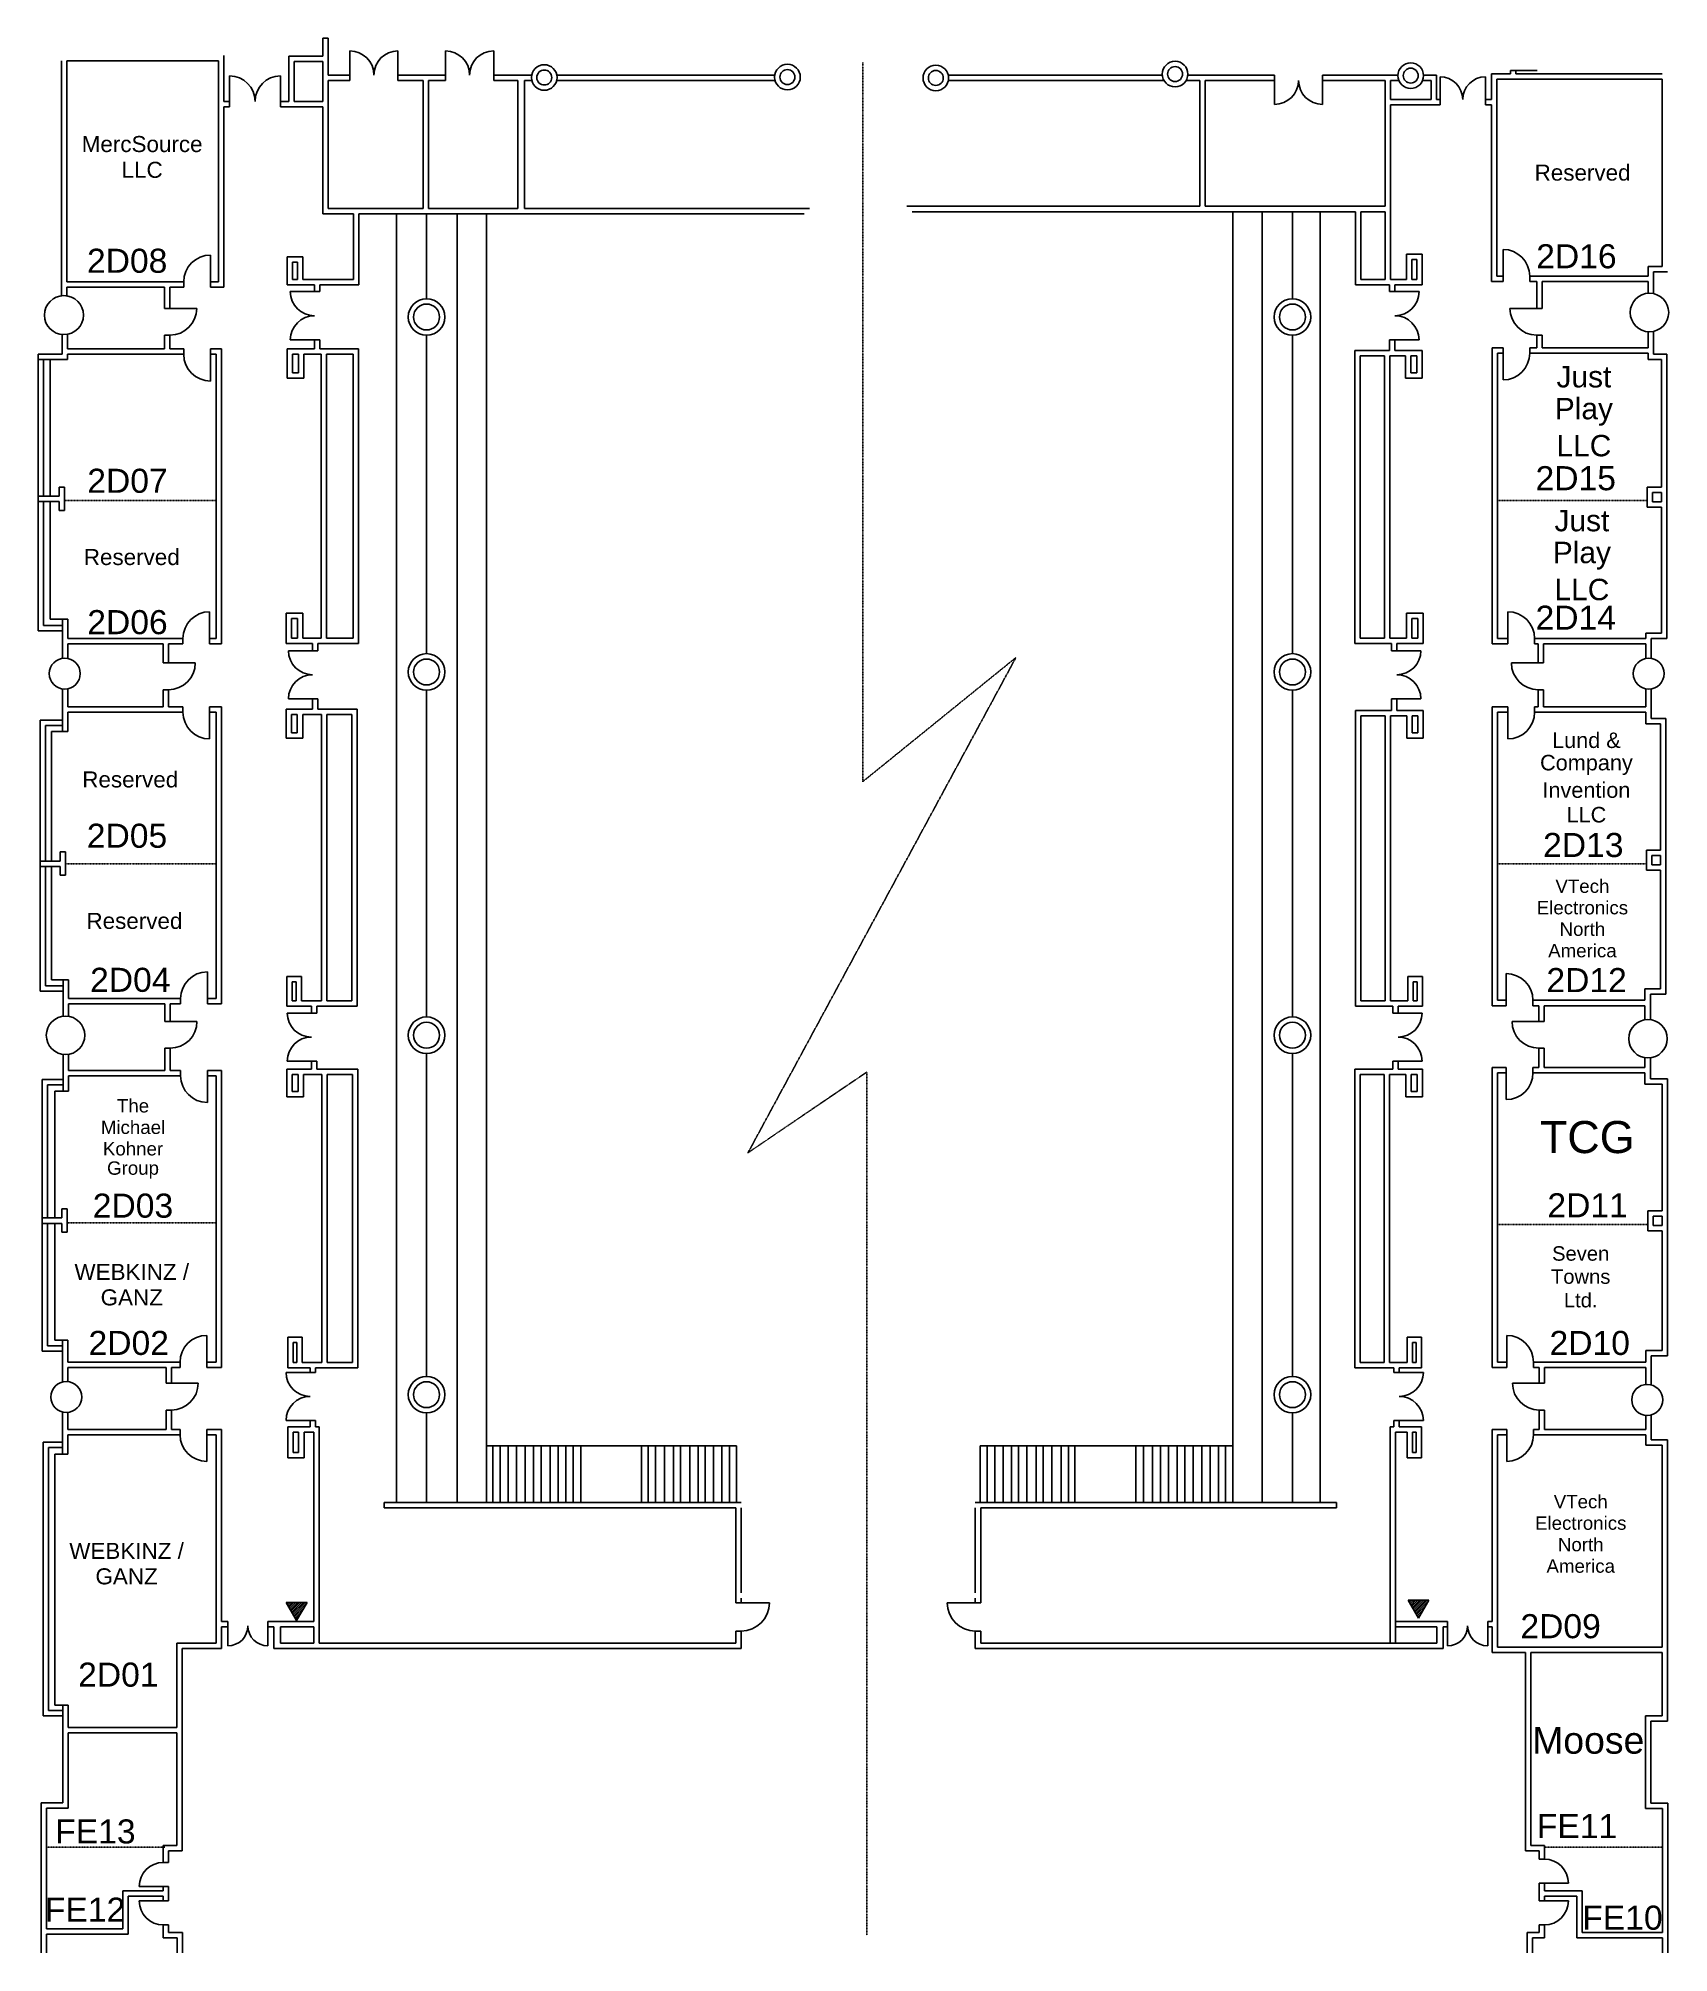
# Model space of a CAD drawing. Header units: inches. Extents: x 3824 to 6262, y 4900 to 7764.
import ezdxf
from ezdxf.enums import TextEntityAlignment as Align

# ---------------------------------------------------------------- set-up
doc = ezdxf.new("R2010")
doc.units = ezdxf.units.IN
doc.header["$MEASUREMENT"] = 0
doc.linetypes.add('HIDDEN2', pattern=[0.1875, 0.125, -0.0625])
for name, color, linetype in [('venue_airwall_on', 30, 'HIDDEN2'), ('venue_electrical', 3, 'Continuous'), ('venue_shell', 7, 'Continuous'), ('venue_text_01', 7, 'Continuous')]:
    doc.layers.add(name, color=color, linetype=linetype)
doc.styles.get("Standard").update_dxf_attribs({"font": 'Arial Regular.ttf', "height": 16})

msp = doc.modelspace()

# ---------------------------------------------------------------- texts
at = {"layer": 'venue_airwall_on'}
for s, height, p in [('MercSource', 24, (3979.5, 7605.765005)), ('LLC', 24, (3979.5, 7567.211116)), ('Reserved', 24, (6133.510999, 7563.507941)), ('Just', 32, (6135.5, 7257.5)), ('Play', 32, (6135.5, 7206.094816)), ('LLC', 32, (6135.5, 7154.689631)), ('Just', 32, (6132.5, 7042.284447)), ('Reserved', 24, (3964.010999, 6988.507941)), ('Play', 32, (6132.5, 6990.879262)), ('LLC', 32, (6132.5, 6939.474078)), ('Lund &', 23.2, (6139.225, 6714.462448)), ('Company', 23.2, (6139.225, 6677.193689)), ('Reserved', 24, (3961.735334, 6655.819353)), ('Invention', 23.2, (6139.225, 6639.92493)), ('LLC', 23.2, (6139.225, 6602.656171)), ('VTech', 20, (6133.25, 6496.092597)), ('Electronics', 20, (6133.25, 6463.964357)), ('Reserved', 24, (3968, 6444.318893)), ('North', 20, (6133.25, 6431.836116)), ('America', 20, (6133.25, 6399.707876)), ('The', 20, (3965.875, 6167.618519)), ('Michael', 20, (3965.875, 6135.490279)), ('TCG', 48, (6140.5, 6120.491126)), ('Kohner', 20, (3965.875, 6103.362039)), ('Group', 20, (3965.875, 6071.233799)), ('Seven', 21.6, (6130.675, 5946.347507)), ('WEBKINZ /', 24, (3964, 5919.25)), ('Towns', 21.6, (6130.675, 5911.649008)), ('GANZ', 24, (3964, 5880.696112)), ('Ltd.', 21.6, (6130.675, 5876.950508)), ('VTech', 20, (6130.75, 5575.592597)), ('Electronics', 20, (6130.75, 5543.464357)), ('WEBKINZ /', 24, (3956.25, 5502)), ('North', 20, (6130.75, 5511.336116)), ('GANZ', 24, (3956.25, 5463.446112)), ('America', 20, (6130.75, 5479.207876)), ('Moose', 40, (6142, 5217.915752))]:
    msp.add_text(s, height=height, dxfattribs=at).set_placement(p, align=Align.MIDDLE)
at = {"layer": 'venue_text_01'}
for s, p in [('2D08', (3957.11274, 7402.369691)), ('2D07', (3957.577604, 7073.270089)), ('2D06', (3957.577604, 6861.83868)), ('2D05', (3956.880385, 6542.376413)), ('2D13', (6134.60113, 6528.545524)), ('2D04', (3961.810113, 6326.875802)), ('2D12', (6139.530705, 6326.44974)), ('2D03', (3965.810113, 5989.098228)), ('2D11', (6141.030705, 5989.568897)), ('2D02', (3959.472196, 5783.783837)), ('2D10', (6144.192942, 5783.754507)), ('2D09', (6100.657806, 5360.076688)), ('2D01', (3943.93706, 5287.606019)), ('FE13', (3909.657806, 5053.076688)), ('FE11', (6125.157806, 5061.076688)), ('FE12', (3894.157806, 4936.076688)), ('FE10', (6193.157806, 4924.076688))]:
    msp.add_text(s, height=36, dxfattribs=at).set_placement(p, align=Align.BOTTOM_CENTER)
for s, p in [('2D16', (6064.189123, 7409.10388)), ('2D15', (6063.189123, 7077.141919)), ('2D14', (6063.189123, 6868.475252))]:
    msp.add_text(s, height=36, dxfattribs=at).set_placement(p, align=Align.BOTTOM_LEFT)

# ---------------------------------------------------------------- linework, layer by layer
at = {"layer": 'venue_airwall_on'}
for p, q in [((4088.81882, 7072.414604), (3863.644057, 7072.414604)), ((6007.432172, 7072.414604), (6230.061106, 7072.414604)), ((4089.98289, 6529.207608), (3864.808127, 6529.207608)), ((6006.268102, 6529.207608), (6228.897036, 6529.207608)), ((4089.98289, 5992.405897), (3867.618698, 5992.405897)), ((6006.268102, 5989.859914), (6231.178276, 5989.859914))]:
    msp.add_line(p, q, dxfattribs=at)
for points in [[(5057, 7727.5), (5057, 6652), (5286, 6837.5), (4885.5, 6097), (5063, 6217.5), (5063, 4926.5)], [(4013.5, 5058.5), (3836.5, 5058.5)], [(6252.5, 5058.5), (6075.5, 5058.5)]]:
    msp.add_lwpolyline(points, dxfattribs=at)
at = {"layer": 'venue_electrical'}
for p, q in [((4195.013137, 5424.399022), (4210.529789, 5397.523984)), ((4226.04644, 5424.399022), (4195.013137, 5424.399022)), ((4195.088451, 5424.268103), (4195.219217, 5424.399022)), ((4196.123587, 5422.475252), (4198.047357, 5424.399022)), ((4197.159639, 5420.682249), (4200.875496, 5424.399022)), ((4198.194775, 5418.889245), (4203.704552, 5424.399022)), ((4199.230064, 5417.095325), (4206.532691, 5424.399022)), ((4200.2652, 5415.303239), (4209.360831, 5424.399022)), ((4201.300336, 5413.509319), (4212.189887, 5424.399022)), ((4202.335472, 5411.716315), (4215.019095, 5424.399022)), ((4203.370608, 5409.923465), (4217.847235, 5424.399022)), ((4204.406813, 5408.130461), (4220.675374, 5424.399022)), ((4205.441949, 5406.337458), (4223.50443, 5424.399022)), ((4206.477085, 5404.543538), (4225.65582, 5423.722273)), ((4207.512221, 5402.751604), (4221.792545, 5417.031775)), ((4210.529789, 5397.523984), (4226.04644, 5424.399022)), ((5872.802322, 5427.793462), (5888.31882, 5400.918576)), ((5903.835472, 5427.793462), (5872.802322, 5427.793462)), ((5872.877482, 5427.662695), (5873.008249, 5427.793462)), ((5873.912618, 5425.869691), (5875.836388, 5427.793462)), ((5874.948823, 5424.076688), (5878.664528, 5427.793462)), ((5875.983959, 5422.283837), (5881.493736, 5427.793462)), ((5877.019095, 5420.489765), (5884.321723, 5427.793462)), ((5878.054231, 5418.697831), (5887.149862, 5427.793462)), ((5879.089367, 5416.903911), (5889.979071, 5427.793462)), ((5880.124503, 5415.110907), (5892.808127, 5427.793462)), ((5881.159639, 5413.317904), (5895.636266, 5427.793462)), ((5882.195844, 5411.525053), (5898.464405, 5427.793462)), ((5883.23098, 5409.73205), (5901.293461, 5427.793462)), ((5884.266116, 5407.93813), (5903.444851, 5427.116712)), ((5885.301252, 5406.146043), (5899.581576, 5420.426367)), ((5886.336388, 5404.352123), (5895.718301, 5413.734036)), ((5888.31882, 5400.918576), (5903.835472, 5427.793462)), ((4208.547357, 5400.957531), (4217.929269, 5410.339444)), ((4209.582493, 5399.164681), (4214.065994, 5403.647113)), ((5887.371677, 5402.55912), (5891.855026, 5407.041552))]:
    msp.add_line(p, q, dxfattribs=at)
at = {"layer": 'venue_shell'}
for p, q in [((4257.619615, 7763.920562), (4249.619615, 7763.920562)), ((4249.619615, 7763.920562), (4249.619615, 7737.037733)), ((4257.619615, 7763.920562), (4257.619615, 7708.996639)), ((4101.871677, 7669.592423), (4101.871677, 7738.418576)), ((4198.771005, 7737.037733), (4249.619615, 7737.037733)), ((4198.771005, 7669.592423), (4198.771005, 7737.037733)), ((4290.109838, 7708.996639), (4290.109838, 7744.996639)), ((4362.109838, 7708.996639), (4362.109838, 7744.996639)), ((4433.186067, 7708.996639), (4433.186067, 7744.996639)), ((4505.186067, 7708.996639), (4505.186067, 7744.996639)), ((3858.837458, 7378.762298), (3858.837458, 7730.418576)), ((3866.837458, 7399.619768), (3866.837458, 7730.418576)), ((4093.871677, 7730.418576), (3866.837458, 7730.418576)), ((4093.871677, 7399.619768), (4093.871677, 7730.418576)), ((4110.317904, 7669.592423), (4110.317904, 7707.592423)), ((4186.317904, 7669.592423), (4186.317904, 7707.592423)), ((4206.771005, 7729.037733), (4249.619615, 7729.037733)), ((4206.771005, 7669.592423), (4206.771005, 7729.037733)), ((4249.619615, 7729.037733), (4249.619615, 7669.592423)), ((4290.109838, 7708.996639), (4257.619615, 7708.996639)), ((4290.109838, 7700.996639), (4290.109838, 7708.996639)), ((4362.109838, 7700.996639), (4362.109838, 7708.996639)), ((4433.186067, 7708.996639), (4362.109838, 7708.996639)), ((4433.186067, 7700.996639), (4433.186067, 7708.996639)), ((4562.062022, 7708.996639), (4505.186067, 7708.996639)), ((4505.186067, 7700.996639), (4505.186067, 7708.996639)), ((4925.606019, 7708.996639), (4599.636266, 7708.996639)), ((5505.096242, 7708.996639), (5185.00443, 7708.996639)), ((5672.734952, 7708.996639), (5543.299266, 7708.996639)), ((5672.734952, 7708.996639), (5672.734952, 7700.996639)), ((5857.427283, 7708.996639), (5744.734952, 7708.996639)), ((5744.734952, 7708.996639), (5744.734952, 7700.996639)), ((5914.868622, 7708.996639), (5895.692942, 7708.996639)), ((5914.868622, 7672.303239), (5914.868622, 7708.996639)), ((5920.341277, 7672.303239), (5920.341277, 7706.303239)), ((5988.341277, 7672.303239), (5988.341277, 7706.303239)), ((5997.441949, 7710.746715), (6025.531775, 7710.746715)), ((5997.441949, 7672.303239), (5997.441949, 7710.746715)), ((6005.441949, 7408.106019), (6005.441949, 7702.746715)), ((6005.441949, 7702.746715), (6252.451726, 7702.746715)), ((6025.531775, 7715.703636), (6033.531775, 7715.703636)), ((6025.531775, 7710.746715), (6025.531775, 7715.703636)), ((6033.531775, 7715.703636), (6065.531775, 7715.703636)), ((6033.531775, 7710.746715), (6033.531775, 7715.703636)), ((6033.531775, 7710.746715), (6252.451726, 7710.746715)), ((6252.451726, 7422.646043), (6252.451726, 7702.746715)), ((4257.619615, 7700.996639), (4257.619615, 7509.3619)), ((4290.109838, 7700.996639), (4257.619615, 7700.996639)), ((4399.521081, 7700.996639), (4362.109838, 7700.996639)), ((4399.521081, 7509.3619), (4399.521081, 7700.996639)), ((4407.521081, 7509.3619), (4407.521081, 7700.996639)), ((4433.186067, 7700.996639), (4407.521081, 7700.996639)), ((4541.219217, 7700.996639), (4505.186067, 7700.996639)), ((4541.219217, 7509.3619), (4541.219217, 7700.996639)), ((4551.219217, 7509.3619), (4551.219217, 7700.996639)), ((4562.176291, 7700.996639), (4551.219217, 7700.996639)), ((4925.979071, 7700.996639), (4599.521998, 7700.996639)), ((5507.518026, 7700.996639), (5185.177207, 7700.996639)), ((5561.033761, 7700.996639), (5540.877482, 7700.996639)), ((5561.033761, 7512.592423), (5561.033761, 7700.996639)), ((5672.734952, 7700.996639), (5569.033761, 7700.996639)), ((5569.033761, 7512.592423), (5569.033761, 7700.996639)), ((5672.734952, 7700.996639), (5672.734952, 7664.996639)), ((5838.15582, 7700.996639), (5744.734952, 7700.996639)), ((5744.734952, 7700.996639), (5744.734952, 7664.996639)), ((5838.15582, 7700.996639), (5838.15582, 7512.592423)), ((5846.15582, 7700.996639), (5846.15582, 7672.303239)), ((5858.7652, 7700.996639), (5846.15582, 7700.996639)), ((5906.868622, 7700.996639), (5894.355026, 7700.996639)), ((5906.868622, 7672.303239), (5906.868622, 7700.996639)), ((4110.317904, 7669.592423), (4101.871677, 7669.592423)), ((4101.871677, 7391.619768), (4101.871677, 7661.592423)), ((4110.317904, 7661.592423), (4101.871677, 7661.592423)), ((4110.317904, 7661.592423), (4110.317904, 7669.592423)), ((4186.317904, 7661.592423), (4186.317904, 7669.592423)), ((4198.771005, 7669.592423), (4186.317904, 7669.592423)), ((4249.619615, 7661.592423), (4186.317904, 7661.592423)), ((4249.619615, 7669.592423), (4206.771005, 7669.592423)), ((4249.619615, 7661.592423), (4249.619615, 7501.3619)), ((5906.868622, 7672.303239), (5846.15582, 7672.303239)), ((5846.15582, 7664.303239), (5846.15582, 7403.029789)), ((5920.341277, 7664.303239), (5846.15582, 7664.303239)), ((5920.341277, 7672.303239), (5914.868622, 7672.303239)), ((5920.341277, 7664.303239), (5920.341277, 7672.303239)), ((5988.341277, 7664.303239), (5988.341277, 7672.303239)), ((5997.441949, 7672.303239), (5988.341277, 7672.303239)), ((5997.441949, 7664.303239), (5988.341277, 7664.303239)), ((5997.441949, 7400.106019), (5997.441949, 7664.303239)), ((4257.619615, 7509.3619), (4399.521081, 7509.3619)), ((4407.521081, 7509.3619), (4541.219217, 7509.3619)), ((4551.219217, 7509.3619), (4977.508249, 7509.3619)), ((5561.033761, 7512.592423), (5122.951726, 7512.592423)), ((5793.944851, 7504.592423), (5130.951726, 7504.592423)), ((5838.15582, 7512.592423), (5569.033761, 7512.592423)), ((5610.721203, 5573.85304), (5610.721203, 7504.592423)), ((5654.541552, 5573.85304), (5654.541552, 7504.592423)), ((5699.584479, 7374.448824), (5699.584479, 7504.592423)), ((5741.127406, 5573.85304), (5741.127406, 7504.592423)), ((5793.944851, 7395.029789), (5793.944851, 7504.592423)), ((5838.15582, 7504.592423), (5801.944851, 7504.592423)), ((5801.944851, 7403.029789), (5801.944851, 7504.592423)), ((5838.15582, 7504.592423), (5838.15582, 7403.029789)), ((4249.619615, 7501.3619), (4295.337458, 7501.3619)), ((4295.337458, 7403.029789), (4295.337458, 7501.3619)), ((4303.337458, 7501.3619), (4969.508249, 7501.3619)), ((4303.337458, 7395.029789), (4303.337458, 7501.3619)), ((4359.754353, 5573.85304), (4359.754353, 7501.3619)), ((4404.871677, 7374.448824), (4404.871677, 7501.3619)), ((4450.809043, 5573.85304), (4450.809043, 7501.3619)), ((4494.28567, 5573.85304), (4494.28567, 7501.3619)), ((6014.529789, 7408.106019), (6014.529789, 7448.106019)), ((4081.721203, 7399.619768), (4081.721203, 7439.619768)), ((4196.599144, 7436.936144), (4220.028872, 7436.936144)), ((4196.599144, 7395.029789), (4196.599144, 7436.936144)), ((4204.599144, 7428.936144), (4212.028872, 7428.936144)), ((4204.599144, 7403.029789), (4204.599144, 7428.936144)), ((4212.028872, 7428.936144), (4212.028872, 7403.029789)), ((4220.028872, 7436.936144), (4220.028872, 7403.029789)), ((5870.034677, 7440.873663), (5870.034677, 7403.029789)), ((5893.464405, 7440.873663), (5870.034677, 7440.873663)), ((5878.034677, 7432.873663), (5878.034677, 7403.029789)), ((5885.464405, 7432.873663), (5878.034677, 7432.873663)), ((5885.464405, 7403.029789), (5885.464405, 7432.873663)), ((5893.464405, 7395.029789), (5893.464405, 7440.873663)), ((6231.498625, 7422.646043), (6252.451726, 7422.646043)), ((6231.498625, 7408.106019), (6231.498625, 7422.646043)), ((3866.837458, 7399.619768), (4041.721203, 7399.619768)), ((3866.837458, 7378.676291), (3866.837458, 7391.619768)), ((3866.837458, 7391.619768), (4013.141155, 7391.619768)), ((4013.141155, 7359.967308), (4013.141155, 7391.619768)), ((4021.141155, 7359.967308), (4021.141155, 7391.619768)), ((4021.141155, 7391.619768), (4041.721203, 7391.619768)), ((4041.721203, 7399.619768), (4041.721203, 7391.619768)), ((4081.721203, 7391.619768), (4081.721203, 7399.619768)), ((4081.721203, 7399.619768), (4093.871677, 7399.619768)), ((4081.721203, 7391.619768), (4101.871677, 7391.619768)), ((4237.110907, 7395.029789), (4196.599144, 7395.029789)), ((4212.028872, 7403.029789), (4204.599144, 7403.029789)), ((4295.337458, 7403.029789), (4220.028872, 7403.029789)), ((4237.110907, 7384.959517), (4237.110907, 7395.029789)), ((4245.110907, 7384.959517), (4245.110907, 7395.029789)), ((4303.337458, 7395.029789), (4245.110907, 7395.029789)), ((5793.944851, 7395.029789), (5844.952642, 7395.029789)), ((5801.944851, 7403.029789), (5838.15582, 7403.029789)), ((5844.952642, 7384.959517), (5844.952642, 7395.029789)), ((5846.15582, 7403.029789), (5870.034677, 7403.029789)), ((5852.952642, 7395.029789), (5893.464405, 7395.029789)), ((5852.952642, 7384.959517), (5852.952642, 7395.029789)), ((5878.034677, 7403.029789), (5885.464405, 7403.029789)), ((6014.529789, 7400.106019), (5997.441949, 7400.106019)), ((6014.529789, 7408.106019), (6005.441949, 7408.106019)), ((6014.529789, 7400.106019), (6014.529789, 7408.106019)), ((6231.498625, 7408.106019), (6054.529789, 7408.106019)), ((6054.529789, 7408.106019), (6054.529789, 7400.106019)), ((6064.926214, 7400.106019), (6054.529789, 7400.106019)), ((6064.926214, 7359.967308), (6064.926214, 7400.106019)), ((6072.926214, 7359.967308), (6072.926214, 7400.106019)), ((6231.498625, 7400.106019), (6072.926214, 7400.106019)), ((6231.498625, 7382.478155), (6231.498625, 7400.106019)), ((6239.498625, 7414.646043), (6260.451726, 7414.646043)), ((6239.498625, 7381.924381), (6239.498625, 7414.646043)), ((4013.141155, 7359.967308), (4021.141155, 7359.967308)), ((4021.141155, 7359.967308), (4061.141155, 7359.967308)), ((4237.110907, 7384.959517), (4201.110907, 7384.959517)), ((4245.110907, 7384.959517), (4237.110907, 7384.959517)), ((5844.952642, 7384.959517), (5852.952642, 7384.959517)), ((5852.952642, 7384.959517), (5888.952642, 7384.959517)), ((6064.926214, 7359.967308), (6024.926214, 7359.967308)), ((6072.926214, 7359.967308), (6064.926214, 7359.967308)), ((3860.14696, 7291.255423), (3860.14696, 7320.775894)), ((3868.14696, 7299.268103), (3868.14696, 7321.224259)), ((4021.141155, 7319.967308), (4013.141155, 7319.967308)), ((4013.141155, 7299.268103), (4013.141155, 7319.967308)), ((4021.141155, 7299.268103), (4021.141155, 7319.967308)), ((4237.110907, 7312.959517), (4201.110907, 7312.959517)), ((4245.110907, 7312.959517), (4237.110907, 7312.959517)), ((4237.110907, 7299.404827), (4237.110907, 7312.959517)), ((4245.110907, 7299.404827), (4245.110907, 7312.959517)), ((4404.871677, 6843.495723), (4404.871677, 7319.646043)), ((5699.584479, 6843.495723), (5699.584479, 7319.646043)), ((5844.952642, 7312.959517), (5852.952642, 7312.959517)), ((5844.952642, 7296.779866), (5844.952642, 7312.959517)), ((5852.952642, 7312.959517), (5888.952642, 7312.959517)), ((5852.952642, 7296.779866), (5852.952642, 7312.959517)), ((6064.926214, 7319.967308), (6072.926214, 7319.967308)), ((6064.926214, 7300.965475), (6064.926214, 7319.967308)), ((6072.926214, 7300.965475), (6072.926214, 7319.967308)), ((6231.498625, 7300.965475), (6231.498625, 7325.097311)), ((6239.498625, 7291.255423), (6239.498625, 7325.650932)), ((3824.233883, 6877.404827), (3824.233883, 7291.255423)), ((3824.233883, 7291.255423), (3860.14696, 7291.255423)), ((3824.233883, 7283.255423), (3868.14696, 7283.255423)), ((3832.233883, 7078.890162), (3832.233883, 7283.255423)), ((3842.129392, 7283.255423), (3842.129392, 7078.890162)), ((4013.141155, 7299.268103), (3868.14696, 7299.268103)), ((4041.721203, 7291.268103), (3868.14696, 7291.268103)), ((3868.14696, 7283.255423), (3868.14696, 7291.268103)), ((4041.721203, 7299.268103), (4021.141155, 7299.268103)), ((4041.721203, 7291.268103), (4041.721203, 7299.268103)), ((4081.721203, 7299.268103), (4081.721203, 7291.268103)), ((4097.98289, 7299.268103), (4081.721203, 7299.268103)), ((4081.721203, 7291.268103), (4081.721203, 7251.268103)), ((4089.98289, 7291.268103), (4081.721203, 7291.268103)), ((4089.98289, 6866.137336), (4089.98289, 7291.268103)), ((4097.98289, 6858.137336), (4097.98289, 7299.268103)), ((4196.599144, 7299.404827), (4196.599144, 7255.393217)), ((4237.110907, 7299.404827), (4196.599144, 7299.404827)), ((4204.599144, 7291.404827), (4204.599144, 7263.393217)), ((4213.431103, 7291.404827), (4204.599144, 7291.404827)), ((4213.431103, 7263.393217), (4213.431103, 7291.404827)), ((4221.431103, 7255.393217), (4221.431103, 7291.404827)), ((4247.360831, 7291.404827), (4221.431103, 7291.404827)), ((4302.85304, 7299.404827), (4245.110907, 7299.404827)), ((4247.360831, 7291.404827), (4247.360831, 6866.455698)), ((4255.360831, 7291.404827), (4255.360831, 6866.455698)), ((4294.85304, 7291.404827), (4255.360831, 7291.404827)), ((4294.85304, 6866.455698), (4294.85304, 7291.404827)), ((4302.85304, 6858.455698), (4302.85304, 7299.404827)), ((5793.116712, 6858.455698), (5793.116712, 7296.779866)), ((5793.116712, 7296.779866), (5844.952642, 7296.779866)), ((5801.116712, 6866.455698), (5801.116712, 7288.779866)), ((5801.116712, 7288.779866), (5837.327681, 7288.779866)), ((5837.327681, 7288.779866), (5837.327681, 6866.455698)), ((5845.327681, 7288.779866), (5845.327681, 6866.455698)), ((5845.327681, 7288.779866), (5868.632294, 7288.779866)), ((5852.952642, 7296.779866), (5893.464405, 7296.779866)), ((5868.632294, 7255.393217), (5868.632294, 7288.779866)), ((5876.632294, 7263.393217), (5876.632294, 7288.779866)), ((5876.632294, 7288.779866), (5885.464405, 7288.779866)), ((5885.464405, 7288.779866), (5885.464405, 7263.393217)), ((5893.464405, 7296.779866), (5893.464405, 7255.393217)), ((5998.268102, 6858.137336), (5998.268102, 7300.965475)), ((5998.268102, 7300.965475), (6014.529789, 7300.965475)), ((6006.268102, 6866.137336), (6006.268102, 7292.965475)), ((6006.268102, 7292.965475), (6014.529789, 7292.965475)), ((6014.529789, 7300.965475), (6014.529789, 7292.965475)), ((6014.529789, 7292.965475), (6014.529789, 7252.965475)), ((6054.529789, 7300.965475), (6064.926214, 7300.965475)), ((6054.529789, 7292.965475), (6054.529789, 7300.965475)), ((6054.529789, 7292.965475), (6231.498625, 7292.965475)), ((6072.926214, 7300.965475), (6231.498625, 7300.965475)), ((6231.498625, 7283.255423), (6231.498625, 7292.965475)), ((6251.287656, 7283.255423), (6231.498625, 7283.255423)), ((6259.287656, 7291.255423), (6239.498625, 7291.255423)), ((6251.287656, 7092.676291), (6251.287656, 7283.255423)), ((6259.287656, 6866.372594), (6259.287656, 7291.255423)), ((4196.599144, 7255.393217), (4221.431103, 7255.393217)), ((4204.599144, 7263.393217), (4213.431103, 7263.393217)), ((5893.464405, 7255.393217), (5868.632294, 7255.393217)), ((5885.464405, 7263.393217), (5876.632294, 7263.393217)), ((3855.644057, 7078.890162), (3824.233883, 7078.890162)), ((3855.644057, 7078.890162), (3855.644057, 7092.676291)), ((3863.644057, 7092.676291), (3855.644057, 7092.676291)), ((3863.644057, 7057.674458), (3863.644057, 7092.676291)), ((6230.061106, 7092.676291), (6251.287656, 7092.676291)), ((6230.061106, 7062.766117), (6230.061106, 7092.676291)), ((6238.061106, 7084.676291), (6251.287656, 7084.676291)), ((6238.061106, 7070.766117), (6238.061106, 7084.676291)), ((6251.287656, 7070.766117), (6251.287656, 7084.676291)), ((3855.644057, 7070.890162), (3824.233883, 7070.890162)), ((3832.233883, 6885.404827), (3832.233883, 7070.890162)), ((3842.129392, 7070.890162), (3842.129392, 6895.212496)), ((3855.644057, 7057.674458), (3855.644057, 7070.890162)), ((3863.644057, 7057.674458), (3855.644057, 7057.674458)), ((6251.287656, 7062.766117), (6230.061106, 7062.766117)), ((6251.287656, 7070.766117), (6238.061106, 7070.766117)), ((6251.287656, 6874.372594), (6251.287656, 7062.766117)), ((4080.487778, 6866.137336), (4080.487778, 6906.137336)), ((4194.755423, 6858.455698), (4194.755423, 6904.299419)), ((4194.755423, 6904.299419), (4219.966391, 6904.299419)), ((4219.966391, 6904.299419), (4219.966391, 6866.455698)), ((5870.097158, 6904.299419), (5870.097158, 6866.455698)), ((5895.308127, 6904.299419), (5870.097158, 6904.299419)), ((5895.308127, 6858.455698), (5895.308127, 6904.299419)), ((6021.703635, 6866.137336), (6021.703635, 6906.137336)), ((3860.244576, 6877.404827), (3824.233883, 6877.404827)), ((3860.244576, 6885.404827), (3832.233883, 6885.404827)), ((3842.129392, 6895.212496), (3868.244576, 6895.212496)), ((3860.244576, 6836.533761), (3860.244576, 6895.212496)), ((3868.244576, 6866.137336), (3868.244576, 6895.212496)), ((4202.755423, 6866.455698), (4202.755423, 6896.299419)), ((4202.755423, 6896.299419), (4211.966391, 6896.299419)), ((4211.966391, 6896.299419), (4211.966391, 6866.455698)), ((5878.097158, 6896.299419), (5878.097158, 6866.455698)), ((5887.308127, 6896.299419), (5878.097158, 6896.299419)), ((5887.308127, 6866.455698), (5887.308127, 6896.299419)), ((6228.006416, 6874.372594), (6251.287656, 6874.372594)), ((6228.006416, 6866.137336), (6228.006416, 6874.372594)), ((3868.244576, 6866.137336), (4040.487778, 6866.137336)), ((3868.244576, 6858.137336), (4010.924381, 6858.137336)), ((3868.244576, 6836.393217), (3868.244576, 6858.137336)), ((4010.924381, 6829.565078), (4010.924381, 6858.137336)), ((4018.924381, 6829.565078), (4018.924381, 6858.137336)), ((4018.924381, 6858.137336), (4040.487778, 6858.137336)), ((4040.487778, 6866.137336), (4040.487778, 6858.137336)), ((4080.487778, 6858.137336), (4080.487778, 6866.137336)), ((4080.487778, 6866.137336), (4089.98289, 6866.137336)), ((4080.487778, 6858.137336), (4097.98289, 6858.137336)), ((4234.376413, 6858.455698), (4194.755423, 6858.455698)), ((4234.376413, 6847.939963), (4198.376413, 6847.939963)), ((4211.966391, 6866.455698), (4202.755423, 6866.455698)), ((4247.360831, 6866.455698), (4219.966391, 6866.455698)), ((4234.376413, 6847.939963), (4234.376413, 6858.455698)), ((4242.376413, 6847.939963), (4234.376413, 6847.939963)), ((4302.85304, 6858.455698), (4242.376413, 6858.455698)), ((4242.376413, 6847.939963), (4242.376413, 6858.455698)), ((4294.85304, 6866.455698), (4255.360831, 6866.455698)), ((5793.116712, 6858.455698), (5847.686984, 6858.455698)), ((5801.116712, 6866.455698), (5837.327681, 6866.455698)), ((5845.327681, 6866.455698), (5870.097158, 6866.455698)), ((5847.686984, 6847.939963), (5847.686984, 6858.455698)), ((5847.686984, 6847.939963), (5855.686984, 6847.939963)), ((5855.686984, 6858.455698), (5895.308127, 6858.455698)), ((5855.686984, 6847.939963), (5855.686984, 6858.455698)), ((5855.686984, 6847.939963), (5891.686984, 6847.939963)), ((5878.097158, 6866.455698), (5887.308127, 6866.455698)), ((6021.703635, 6858.137336), (5998.268102, 6858.137336)), ((6021.703635, 6866.137336), (6006.268102, 6866.137336)), ((6021.703635, 6858.137336), (6021.703635, 6866.137336)), ((6228.006416, 6866.137336), (6061.703635, 6866.137336)), ((6061.703635, 6866.137336), (6061.703635, 6858.137336)), ((6067.14314, 6858.137336), (6061.703635, 6858.137336)), ((6067.14314, 6829.565078), (6067.14314, 6858.137336)), ((6228.006416, 6858.137336), (6075.14314, 6858.137336)), ((6075.14314, 6829.565078), (6075.14314, 6858.137336)), ((6228.006416, 6836.393217), (6228.006416, 6858.137336)), ((6236.006416, 6866.372594), (6259.287656, 6866.372594)), ((6236.006416, 6836.533761), (6236.006416, 6866.372594)), ((4010.924381, 6829.565078), (4018.924381, 6829.565078)), ((4018.924381, 6829.565078), (4058.924381, 6829.565078)), ((6067.14314, 6829.565078), (6027.14314, 6829.565078)), ((6075.14314, 6829.565078), (6067.14314, 6829.565078)), ((3860.244576, 6727.183165), (3860.244576, 6790.77788)), ((3868.244576, 6763.953712), (3868.244576, 6790.918576)), ((4018.924381, 6789.565078), (4010.924381, 6789.565078)), ((4010.924381, 6763.953712), (4010.924381, 6789.565078)), ((4018.924381, 6763.953712), (4018.924381, 6789.565078)), ((4404.871677, 6300.150015), (4404.871677, 6788.692942)), ((5699.584479, 6300.150015), (5699.584479, 6788.692942)), ((6067.14314, 6763.953712), (6067.14314, 6789.565078)), ((6067.14314, 6789.565078), (6075.14314, 6789.565078)), ((6075.14314, 6763.953712), (6075.14314, 6789.565078)), ((6228.006416, 6763.953712), (6228.006416, 6790.918576)), ((6236.006416, 6746.474183), (6236.006416, 6790.77788)), ((4010.924381, 6763.953712), (3868.244576, 6763.953712)), ((4040.487778, 6763.953712), (4018.924381, 6763.953712)), ((4040.487778, 6755.953712), (4040.487778, 6763.953712)), ((4080.487778, 6763.953712), (4080.487778, 6755.953712)), ((4097.98289, 6763.953712), (4080.487778, 6763.953712)), ((4097.98289, 6319.540635), (4097.98289, 6763.953712)), ((4194.755423, 6760.393217), (4194.755423, 6717.037733)), ((4234.376413, 6760.393217), (4194.755423, 6760.393217)), ((4234.376413, 6775.939963), (4198.376413, 6775.939963)), ((4242.376413, 6775.939963), (4234.376413, 6775.939963)), ((4234.376413, 6760.393217), (4234.376413, 6775.939963)), ((4242.376413, 6760.393217), (4242.376413, 6775.939963)), ((4301.24366, 6760.393217), (4242.376413, 6760.393217)), ((4301.24366, 6316.092423), (4301.24366, 6760.393217)), ((5794.069813, 6316.092423), (5794.069813, 6758.424381)), ((5794.069813, 6758.424381), (5847.686984, 6758.424381)), ((5847.686984, 6775.939963), (5855.686984, 6775.939963)), ((5847.686984, 6758.424381), (5847.686984, 6775.939963)), ((5855.686984, 6775.939963), (5891.686984, 6775.939963)), ((5855.686984, 6758.424381), (5855.686984, 6775.939963)), ((5855.686984, 6758.424381), (5895.308127, 6758.424381)), ((5895.308127, 6758.424381), (5895.308127, 6717.037733)), ((5998.268102, 6316.994653), (5998.268102, 6763.953712)), ((5998.268102, 6763.953712), (6021.703635, 6763.953712)), ((6021.703635, 6763.953712), (6021.703635, 6755.953712)), ((6061.703635, 6763.953712), (6067.14314, 6763.953712)), ((6061.703635, 6755.953712), (6061.703635, 6763.953712)), ((6075.14314, 6763.953712), (6228.006416, 6763.953712)), ((3827.095172, 6743.928353), (3860.244576, 6743.928353)), ((3827.095172, 6338.639169), (3827.095172, 6743.928353)), ((3835.095172, 6735.928353), (3860.244576, 6735.928353)), ((3835.095172, 6533.219371), (3835.095172, 6735.928353)), ((4040.487778, 6755.953712), (3868.244576, 6755.953712)), ((3868.244576, 6727.183165), (3868.244576, 6755.953712)), ((4080.487778, 6755.953712), (4080.487778, 6715.953712)), ((4089.98289, 6755.953712), (4080.487778, 6755.953712)), ((4089.98289, 6327.540635), (4089.98289, 6755.953712)), ((4202.755423, 6752.393217), (4202.755423, 6725.037733)), ((4211.587381, 6752.393217), (4202.755423, 6752.393217)), ((4211.587381, 6725.037733), (4211.587381, 6752.393217)), ((4219.587381, 6717.037733), (4219.587381, 6752.393217)), ((4247.720287, 6752.393217), (4219.587381, 6752.393217)), ((4247.720287, 6752.393217), (4247.720287, 6324.092423)), ((4255.720287, 6752.393217), (4255.720287, 6324.092423)), ((4293.24366, 6752.393217), (4255.720287, 6752.393217)), ((4293.24366, 6324.092423), (4293.24366, 6752.393217)), ((5802.069813, 6324.092423), (5802.069813, 6750.424381)), ((5802.069813, 6750.424381), (5838.280782, 6750.424381)), ((5838.280782, 6750.424381), (5838.280782, 6324.092423)), ((5846.280782, 6750.424381), (5846.280782, 6324.092423)), ((5846.280782, 6750.424381), (5870.476168, 6750.424381)), ((5870.476168, 6717.037733), (5870.476168, 6750.424381)), ((5878.476168, 6725.037733), (5878.476168, 6750.424381)), ((5878.476168, 6750.424381), (5887.308127, 6750.424381)), ((5887.308127, 6750.424381), (5887.308127, 6725.037733)), ((6006.268102, 6324.994653), (6006.268102, 6755.953712)), ((6006.268102, 6755.953712), (6021.703635, 6755.953712)), ((6021.703635, 6755.953712), (6021.703635, 6715.953712)), ((6061.703635, 6755.953712), (6228.006416, 6755.953712)), ((6228.006416, 6738.474183), (6228.006416, 6755.953712)), ((6250.123587, 6738.474183), (6228.006416, 6738.474183)), ((6258.123587, 6746.474183), (6236.006416, 6746.474183)), ((6250.123587, 6549.469294), (6250.123587, 6738.474183)), ((6258.123587, 6334.39612), (6258.123587, 6746.474183)), ((3868.244576, 6727.183165), (3843.826611, 6727.183165)), ((3843.826611, 6727.183165), (3843.826611, 6533.219371)), ((4194.755423, 6717.037733), (4219.587381, 6717.037733)), ((4202.755423, 6725.037733), (4211.587381, 6725.037733)), ((5895.308127, 6717.037733), (5870.476168, 6717.037733)), ((5887.308127, 6725.037733), (5878.476168, 6725.037733)), ((3856.808127, 6533.219371), (3827.095172, 6533.219371)), ((3856.808127, 6533.219371), (3856.808127, 6547.005499)), ((3864.808127, 6547.005499), (3856.808127, 6547.005499)), ((3864.808127, 6512.003514), (3864.808127, 6547.005499)), ((6228.897036, 6549.469294), (6250.123587, 6549.469294)), ((6228.897036, 6519.55912), (6228.897036, 6549.469294)), ((6236.897036, 6541.469294), (6250.123587, 6541.469294)), ((6236.897036, 6527.55912), (6236.897036, 6541.469294)), ((6250.123587, 6527.55912), (6250.123587, 6541.469294)), ((3856.808127, 6525.219371), (3827.095172, 6525.219371)), ((3835.095172, 6346.639169), (3835.095172, 6525.219371)), ((3843.826611, 6525.219371), (3843.826611, 6355.481974)), ((3856.808127, 6512.003514), (3856.808127, 6525.219371)), ((3864.808127, 6512.003514), (3856.808127, 6512.003514)), ((6250.123587, 6519.55912), (6228.897036, 6519.55912)), ((6250.123587, 6527.55912), (6236.897036, 6527.55912)), ((6250.123587, 6342.39612), (6250.123587, 6519.55912)), ((4077.02597, 6327.540635), (4077.02597, 6367.540635)), ((4196.028872, 6360.600214), (4217.677207, 6360.600214)), ((4196.028872, 6316.092423), (4196.028872, 6360.600214)), ((4217.677207, 6360.600214), (4217.677207, 6324.092423)), ((5872.38619, 6360.600214), (5872.38619, 6324.092423)), ((5894.034677, 6360.600214), (5872.38619, 6360.600214)), ((5894.034677, 6316.092423), (5894.034677, 6360.600214)), ((6019.225175, 6324.994653), (6019.225175, 6364.994653)), ((3861.408646, 6338.639169), (3827.095172, 6338.639169)), ((3861.408646, 6346.639169), (3835.095172, 6346.639169)), ((3843.826611, 6355.481974), (3869.408646, 6355.481974)), ((3861.408646, 6301.181179), (3861.408646, 6355.481974)), ((3869.408646, 6327.540635), (3869.408646, 6355.481974)), ((4204.028872, 6352.600214), (4209.677207, 6352.600214)), ((4204.028872, 6324.092423), (4204.028872, 6352.600214)), ((4209.677207, 6352.600214), (4209.677207, 6324.092423)), ((5880.38619, 6352.600214), (5880.38619, 6324.092423)), ((5886.034677, 6352.600214), (5880.38619, 6352.600214)), ((5886.034677, 6324.092423), (5886.034677, 6352.600214)), ((6226.842346, 6342.39612), (6250.123587, 6342.39612)), ((6226.842346, 6324.994653), (6226.842346, 6342.39612)), ((6234.842346, 6334.39612), (6258.123587, 6334.39612)), ((6234.842346, 6296.089367), (6234.842346, 6334.39612)), ((3869.408646, 6327.540635), (4037.02597, 6327.540635)), ((3869.408646, 6319.540635), (4013.492667, 6319.540635)), ((3869.408646, 6301.056217), (3869.408646, 6319.540635)), ((4013.492667, 6293.379468), (4013.492667, 6319.540635)), ((4021.492667, 6319.540635), (4037.02597, 6319.540635)), ((4021.492667, 6293.379468), (4021.492667, 6319.540635)), ((4037.02597, 6327.540635), (4037.02597, 6319.540635)), ((4077.02597, 6319.540635), (4077.02597, 6327.540635)), ((4077.02597, 6327.540635), (4089.98289, 6327.540635)), ((4077.02597, 6319.540635), (4097.98289, 6319.540635)), ((4232.532691, 6316.092423), (4196.028872, 6316.092423)), ((4232.532691, 6306.021998), (4196.532691, 6306.021998)), ((4209.677207, 6324.092423), (4204.028872, 6324.092423)), ((4247.720287, 6324.092423), (4217.677207, 6324.092423)), ((4232.532691, 6306.021998), (4232.532691, 6316.092423)), ((4240.532691, 6306.021998), (4232.532691, 6306.021998)), ((4301.24366, 6316.092423), (4240.532691, 6316.092423)), ((4240.532691, 6306.021998), (4240.532691, 6316.092423)), ((4293.24366, 6324.092423), (4255.720287, 6324.092423)), ((5794.069813, 6316.092423), (5849.530705, 6316.092423)), ((5802.069813, 6324.092423), (5838.280782, 6324.092423)), ((5846.280782, 6324.092423), (5872.38619, 6324.092423)), ((5849.530705, 6306.021998), (5849.530705, 6316.092423)), ((5849.530705, 6306.021998), (5857.530705, 6306.021998)), ((5857.530705, 6316.092423), (5894.034677, 6316.092423)), ((5857.530705, 6306.021998), (5857.530705, 6316.092423)), ((5857.530705, 6306.021998), (5893.530705, 6306.021998)), ((5880.38619, 6324.092423), (5886.034677, 6324.092423)), ((6019.225175, 6316.994653), (5998.268102, 6316.994653)), ((6019.225175, 6324.994653), (6006.268102, 6324.994653)), ((6019.225175, 6316.994653), (6019.225175, 6324.994653)), ((6226.842346, 6324.994653), (6059.225175, 6324.994653)), ((6059.225175, 6324.994653), (6059.225175, 6316.994653)), ((6067.969294, 6316.994653), (6059.225175, 6316.994653)), ((6067.969294, 6293.379468), (6067.969294, 6316.994653)), ((6226.842346, 6316.994653), (6075.969294, 6316.994653)), ((6075.969294, 6293.379468), (6075.969294, 6316.994653)), ((6226.842346, 6295.964406), (6226.842346, 6316.994653)), ((4013.492667, 6293.379468), (4021.492667, 6293.379468)), ((4021.492667, 6293.379468), (4061.492667, 6293.379468)), ((6067.969294, 6293.379468), (6027.969294, 6293.379468)), ((6075.969294, 6293.379468), (6067.969294, 6293.379468)), ((3861.408646, 6189.150015), (3861.408646, 6244.097311)), ((3869.408646, 6220.220287), (3869.408646, 6244.222273)), ((4021.492667, 6253.379468), (4013.492667, 6253.379468)), ((4013.492667, 6220.220287), (4013.492667, 6253.379468)), ((4021.492667, 6220.220287), (4021.492667, 6253.379468)), ((4404.871677, 5762.587534), (4404.871677, 6245.347235)), ((5699.584479, 5762.587534), (5699.584479, 6245.347235)), ((6067.969294, 6224.463489), (6067.969294, 6253.379468)), ((6067.969294, 6253.379468), (6075.969294, 6253.379468)), ((6075.969294, 6224.463489), (6075.969294, 6253.379468)), ((4013.492667, 6220.220287), (3869.408646, 6220.220287)), ((4037.02597, 6220.220287), (4021.492667, 6220.220287)), ((4037.02597, 6212.220287), (4037.02597, 6220.220287)), ((4077.02597, 6220.220287), (4077.02597, 6212.220287)), ((4097.98289, 6220.220287), (4077.02597, 6220.220287)), ((4097.98289, 5775.852123), (4097.98289, 6220.220287)), ((4196.028872, 6221.850137), (4196.028872, 6180.463489)), ((4232.532691, 6221.850137), (4196.028872, 6221.850137)), ((4232.532691, 6234.021998), (4196.532691, 6234.021998)), ((4204.028872, 6213.850137), (4204.028872, 6188.463489)), ((4212.860831, 6213.850137), (4204.028872, 6213.850137)), ((4212.860831, 6188.463489), (4212.860831, 6213.850137)), ((4220.860831, 6180.463489), (4220.860831, 6213.850137)), ((4248.337458, 6213.850137), (4220.860831, 6213.850137)), ((4240.532691, 6234.021998), (4232.532691, 6234.021998)), ((4232.532691, 6221.850137), (4232.532691, 6234.021998)), ((4240.532691, 6221.850137), (4240.532691, 6234.021998)), ((4301.860831, 6221.850137), (4240.532691, 6221.850137)), ((4248.337458, 6213.850137), (4248.337458, 5783.510388)), ((4256.337458, 6213.850137), (4256.337458, 5783.510388)), ((4293.860831, 6213.850137), (4256.337458, 6213.850137)), ((4293.860831, 5783.510388), (4293.860831, 6213.850137)), ((4301.860831, 5775.510388), (4301.860831, 6221.850137)), ((5792.796364, 5775.510388), (5792.796364, 6221.850137)), ((5792.796364, 6221.850137), (5849.530705, 6221.850137)), ((5800.796364, 5783.510388), (5800.796364, 6213.850137)), ((5800.796364, 6213.850137), (5837.007332, 6213.850137)), ((5837.007332, 6213.850137), (5837.007332, 5783.510388)), ((5845.007332, 6213.850137), (5845.007332, 5783.510388)), ((5845.007332, 6213.850137), (5869.202719, 6213.850137)), ((5849.530705, 6234.021998), (5857.530705, 6234.021998)), ((5849.530705, 6221.850137), (5849.530705, 6234.021998)), ((5857.530705, 6234.021998), (5893.530705, 6234.021998)), ((5857.530705, 6221.850137), (5857.530705, 6234.021998)), ((5857.530705, 6221.850137), (5894.034677, 6221.850137)), ((5869.202719, 6180.463489), (5869.202719, 6213.850137)), ((5877.202719, 6188.463489), (5877.202719, 6213.850137)), ((5877.202719, 6213.850137), (5886.034677, 6213.850137)), ((5886.034677, 6213.850137), (5886.034677, 6188.463489)), ((5894.034677, 6221.850137), (5894.034677, 6180.463489)), ((5998.268102, 5775.852123), (5998.268102, 6224.463489)), ((5998.268102, 6224.463489), (6019.225175, 6224.463489)), ((6006.268102, 5783.852123), (6006.268102, 6216.463489)), ((6006.268102, 6216.463489), (6019.225175, 6216.463489)), ((6019.225175, 6224.463489), (6019.225175, 6216.463489)), ((6019.225175, 6216.463489), (6019.225175, 6176.463489)), ((6059.225175, 6224.463489), (6067.969294, 6224.463489)), ((6059.225175, 6216.463489), (6059.225175, 6224.463489)), ((6059.225175, 6216.463489), (6226.842346, 6216.463489)), ((6075.969294, 6224.463489), (6226.842346, 6224.463489)), ((6226.842346, 6224.463489), (6226.842346, 6239.130461)), ((6226.842346, 6199.51329), (6226.842346, 6216.463489)), ((6234.842346, 6207.51329), (6234.842346, 6239.005499)), ((3829.905744, 5800.028873), (3829.905744, 6206.664681)), ((3829.905744, 6206.664681), (3861.408646, 6206.664681)), ((3837.905744, 6198.664681), (3837.905744, 5999.42927)), ((3837.905744, 6198.664681), (3861.408646, 6198.664681)), ((3848.918423, 6189.150015), (3848.918423, 5999.42927)), ((3869.408646, 6189.150015), (3848.918423, 6189.150015)), ((4037.02597, 6212.220287), (3869.408646, 6212.220287)), ((3869.408646, 6189.150015), (3869.408646, 6212.220287)), ((4077.02597, 6212.220287), (4077.02597, 6172.220287)), ((4089.98289, 6212.220287), (4077.02597, 6212.220287)), ((4089.98289, 5783.852123), (4089.98289, 6212.220287)), ((4204.028872, 6188.463489), (4212.860831, 6188.463489)), ((5886.034677, 6188.463489), (5877.202719, 6188.463489)), ((6252.404827, 6199.51329), (6226.842346, 6199.51329)), ((6260.404827, 6207.51329), (6234.842346, 6207.51329)), ((6252.404827, 6010.121601), (6252.404827, 6199.51329)), ((6260.404827, 5793.239841), (6260.404827, 6207.51329)), ((4196.028872, 6180.463489), (4220.860831, 6180.463489)), ((5894.034677, 6180.463489), (5869.202719, 6180.463489)), ((3859.618698, 5999.42927), (3859.618698, 6013.215399)), ((3867.618698, 6013.215399), (3859.618698, 6013.215399)), ((3867.618698, 5978.213413), (3867.618698, 6013.215399)), ((3859.618698, 5999.42927), (3829.905744, 5999.42927)), ((3859.618698, 5991.42927), (3829.905744, 5991.42927)), ((3837.905744, 5991.42927), (3837.905744, 5808.028873)), ((3848.918423, 5991.42927), (3848.918423, 5816.600214)), ((3859.618698, 5978.213413), (3859.618698, 5991.42927)), ((6231.178276, 6010.121601), (6252.404827, 6010.121601)), ((6231.178276, 5980.21158), (6231.178276, 6010.121601)), ((6239.178276, 6002.121601), (6252.404827, 6002.121601)), ((6239.178276, 5988.21158), (6239.178276, 6002.121601)), ((6252.404827, 5988.21158), (6239.178276, 5988.21158)), ((6252.404827, 5988.21158), (6252.404827, 6002.121601)), ((3867.618698, 5978.213413), (3859.618698, 5978.213413)), ((6252.404827, 5980.21158), (6231.178276, 5980.21158)), ((6252.404827, 5801.239841), (6252.404827, 5980.21158)), ((3848.918423, 5816.600214), (3868.291475, 5816.600214)), ((3860.291475, 5754.081576), (3860.291475, 5816.600214)), ((3868.291475, 5783.852123), (3868.291475, 5816.600214)), ((4076.199664, 5783.852123), (4076.199664, 5823.852123)), ((4197.302322, 5821.354109), (4218.950657, 5821.354109)), ((4197.302322, 5775.510388), (4197.302322, 5821.354109)), ((4205.302322, 5813.354109), (4210.950657, 5813.354109)), ((4205.302322, 5783.510388), (4205.302322, 5813.354109)), ((4210.950657, 5813.354109), (4210.950657, 5783.510388)), ((4218.950657, 5821.354109), (4218.950657, 5783.510388)), ((5871.11274, 5821.354109), (5871.11274, 5783.510388)), ((5892.761228, 5821.354109), (5871.11274, 5821.354109)), ((5879.11274, 5813.354109), (5879.11274, 5783.510388)), ((5884.761228, 5813.354109), (5879.11274, 5813.354109)), ((5884.761228, 5783.510388), (5884.761228, 5813.354109)), ((5892.761228, 5775.510388), (5892.761228, 5821.354109)), ((6020.051329, 5783.852123), (6020.051329, 5823.852123)), ((3860.291475, 5800.028873), (3829.905744, 5800.028873)), ((3860.291475, 5808.028873), (3837.905744, 5808.028873)), ((6227.959517, 5801.239841), (6252.404827, 5801.239841)), ((6227.959517, 5783.852123), (6227.959517, 5801.239841)), ((6235.959517, 5793.239841), (6260.404827, 5793.239841)), ((6235.959517, 5749.838527), (6235.959517, 5793.239841)), ((3868.291475, 5783.852123), (4036.199664, 5783.852123)), ((3868.291475, 5775.852123), (4015.212496, 5775.852123)), ((3868.291475, 5754.712496), (3868.291475, 5775.852123)), ((4015.212496, 5752.236939), (4015.212496, 5775.852123)), ((4023.212496, 5775.852123), (4036.199664, 5775.852123)), ((4023.212496, 5752.236939), (4023.212496, 5775.852123)), ((4036.199664, 5783.852123), (4036.199664, 5775.852123)), ((4076.199664, 5775.852123), (4076.199664, 5783.852123)), ((4076.199664, 5783.852123), (4089.98289, 5783.852123)), ((4076.199664, 5775.852123), (4097.98289, 5775.852123)), ((4230.68897, 5768.557134), (4194.68897, 5768.557134)), ((4230.68897, 5775.510388), (4197.302322, 5775.510388)), ((4210.950657, 5783.510388), (4205.302322, 5783.510388)), ((4248.337458, 5783.510388), (4218.950657, 5783.510388)), ((4230.68897, 5768.557134), (4230.68897, 5775.510388)), ((4238.68897, 5768.557134), (4230.68897, 5768.557134)), ((4301.860831, 5775.510388), (4238.68897, 5775.510388)), ((4238.68897, 5768.557134), (4238.68897, 5775.510388)), ((4293.860831, 5783.510388), (4256.337458, 5783.510388)), ((5792.796364, 5775.510388), (5851.37458, 5775.510388)), ((5800.796364, 5783.510388), (5837.007332, 5783.510388)), ((5845.007332, 5783.510388), (5871.11274, 5783.510388)), ((5851.37458, 5768.557134), (5851.37458, 5775.510388)), ((5851.37458, 5768.557134), (5859.37458, 5768.557134)), ((5859.37458, 5775.510388), (5892.761228, 5775.510388)), ((5859.37458, 5768.557134), (5859.37458, 5775.510388)), ((5859.37458, 5768.557134), (5895.37458, 5768.557134)), ((5879.11274, 5783.510388), (5884.761228, 5783.510388)), ((6020.051329, 5775.852123), (5998.268102, 5775.852123)), ((6020.051329, 5783.852123), (6006.268102, 5783.852123)), ((6020.051329, 5775.852123), (6020.051329, 5783.852123)), ((6227.959517, 5783.852123), (6060.051329, 5783.852123)), ((6060.051329, 5783.852123), (6060.051329, 5775.852123)), ((6068.795447, 5775.852123), (6060.051329, 5775.852123)), ((6068.795447, 5752.236939), (6068.795447, 5775.852123)), ((6227.959517, 5775.852123), (6076.795447, 5775.852123)), ((6076.795447, 5752.236939), (6076.795447, 5775.852123)), ((6227.959517, 5750.469294), (6227.959517, 5775.852123)), ((4015.212496, 5752.236939), (4023.212496, 5752.236939)), ((4023.212496, 5752.236939), (4063.212496, 5752.236939)), ((6068.795447, 5752.236939), (6028.795447, 5752.236939)), ((6076.795447, 5752.236939), (6068.795447, 5752.236939)), ((3860.291475, 5646.025053), (3860.291475, 5709.235869)), ((3868.291475, 5683.320807), (3868.291475, 5708.605102)), ((4023.212496, 5712.236939), (4015.212496, 5712.236939)), ((4015.212496, 5683.320807), (4015.212496, 5712.236939)), ((4023.212496, 5683.320807), (4023.212496, 5712.236939)), ((4404.871677, 5573.85304), (4404.871677, 5707.784754)), ((5699.584479, 5573.85304), (5699.584479, 5707.784754)), ((6068.795447, 5683.320807), (6068.795447, 5712.236939)), ((6068.795447, 5712.236939), (6076.795447, 5712.236939)), ((6076.795447, 5683.320807), (6076.795447, 5712.236939)), ((6227.959517, 5683.320807), (6227.959517, 5704.3619)), ((6235.959517, 5667.521082), (6235.959517, 5704.99282)), ((3868.291475, 5683.320807), (4015.212496, 5683.320807)), ((3868.291475, 5675.320807), (4036.199664, 5675.320807)), ((3868.291475, 5646.025053), (3868.291475, 5675.320807)), ((4023.212496, 5683.320807), (4036.199664, 5683.320807)), ((4036.199664, 5675.320807), (4036.199664, 5683.320807)), ((4076.199664, 5683.320807), (4076.199664, 5675.320807)), ((4076.199664, 5683.320807), (4097.98289, 5683.320807)), ((4076.199664, 5675.320807), (4089.98289, 5675.320807)), ((4076.199664, 5675.320807), (4076.199664, 5635.320807)), ((4089.98289, 5675.320807), (4089.98289, 5363.35304)), ((4097.98289, 5683.320807), (4097.98289, 5395.84036)), ((4230.68897, 5696.557134), (4194.68897, 5696.557134)), ((4197.302322, 5687.057134), (4197.302322, 5640.576688)), ((4230.68897, 5687.057134), (4197.302322, 5687.057134)), ((4205.302322, 5679.057134), (4205.302322, 5648.576688)), ((4213.575771, 5679.057134), (4205.302322, 5679.057134)), ((4213.575771, 5648.576688), (4213.575771, 5679.057134)), ((4236.419492, 5679.057134), (4221.575771, 5679.057134)), ((4221.575771, 5640.576688), (4221.575771, 5679.057134)), ((4238.68897, 5696.557134), (4230.68897, 5696.557134)), ((4230.68897, 5687.057134), (4230.68897, 5696.557134)), ((4236.419492, 5396.117782), (4236.419492, 5679.057134)), ((4238.68897, 5687.057134), (4238.68897, 5696.557134)), ((4244.419492, 5687.057134), (4238.68897, 5687.057134)), ((4244.419492, 5363.35304), (4244.419492, 5687.057134)), ((5845.644057, 5364.877482), (5845.644057, 5687.057134)), ((5845.644057, 5687.057134), (5851.37458, 5687.057134)), ((5851.37458, 5696.557134), (5859.37458, 5696.557134)), ((5851.37458, 5687.057134), (5851.37458, 5696.557134)), ((5853.644057, 5364.877482), (5853.644057, 5679.057134)), ((5853.644057, 5679.057134), (5871.11274, 5679.057134)), ((5859.37458, 5696.557134), (5895.37458, 5696.557134)), ((5859.37458, 5687.057134), (5859.37458, 5696.557134)), ((5859.37458, 5687.057134), (5892.761228, 5687.057134)), ((5871.11274, 5640.576688), (5871.11274, 5679.057134)), ((5879.11274, 5648.576688), (5879.11274, 5679.057134)), ((5879.11274, 5679.057134), (5884.761228, 5679.057134)), ((5884.761228, 5679.057134), (5884.761228, 5648.576688)), ((5892.761228, 5687.057134), (5892.761228, 5640.576688)), ((5998.268102, 5683.320807), (5998.268102, 5395.84036)), ((6020.051329, 5683.320807), (5998.268102, 5683.320807)), ((6006.268102, 5675.320807), (6006.268102, 5357.54751)), ((6020.051329, 5675.320807), (6006.268102, 5675.320807)), ((6020.051329, 5683.320807), (6020.051329, 5675.320807)), ((6020.051329, 5675.320807), (6020.051329, 5635.320807)), ((6060.051329, 5675.320807), (6060.051329, 5683.320807)), ((6068.795447, 5683.320807), (6060.051329, 5683.320807)), ((6227.959517, 5675.320807), (6060.051329, 5675.320807)), ((6227.959517, 5683.320807), (6076.795447, 5683.320807)), ((6227.959517, 5659.521082), (6227.959517, 5675.320807)), ((3831.458448, 5664.126489), (3860.291475, 5664.126489)), ((3831.458448, 5254.805225), (3831.458448, 5664.126489)), ((3839.458448, 5656.126489), (3860.291475, 5656.126489)), ((3839.458448, 5262.805225), (3839.458448, 5656.126489)), ((3848.918423, 5646.025053), (3848.918423, 5270.92927)), ((3868.291475, 5646.025053), (3848.918423, 5646.025053)), ((4205.302322, 5648.576688), (4213.575771, 5648.576688)), ((4494.28567, 5658.548426), (4868.348151, 5658.548426)), ((4504.129392, 5658.548426), (4504.129392, 5573.85304)), ((4514.793461, 5658.548426), (4514.793461, 5573.85304)), ((4527.098228, 5658.548426), (4527.098228, 5573.85304)), ((4539.402841, 5658.548426), (4539.402841, 5573.85304)), ((4552.527803, 5658.548426), (4552.527803, 5573.85304)), ((4564.832569, 5658.548426), (4564.832569, 5573.85304)), ((4576.316987, 5658.548426), (4576.316987, 5573.85304)), ((4589.441949, 5658.548426), (4589.441949, 5573.85304)), ((4601.746562, 5658.548426), (4601.746562, 5573.85304)), ((4613.23098, 5658.548426), (4613.23098, 5573.85304)), ((4623.89505, 5658.548426), (4623.89505, 5573.85304)), ((4635.379468, 5658.548426), (4635.379468, 5573.85304)), ((4726.434158, 5573.85304), (4726.434158, 5658.548426)), ((4736.277879, 5573.85304), (4736.277879, 5658.548426)), ((4746.941949, 5573.85304), (4746.941949, 5658.548426)), ((4760.887259, 5573.85304), (4760.887259, 5658.548426)), ((4774.012221, 5573.85304), (4774.012221, 5658.548426)), ((4784.676291, 5573.85304), (4784.676291, 5658.548426)), ((4798.621601, 5573.85304), (4798.621601, 5658.548426)), ((4810.926214, 5573.85304), (4810.926214, 5658.548426)), ((4821.590284, 5573.85304), (4821.590284, 5658.548426)), ((4833.89505, 5573.85304), (4833.89505, 5658.548426)), ((4846.199664, 5573.85304), (4846.199664, 5658.548426)), ((4857.684082, 5573.85304), (4857.684082, 5658.548426)), ((4868.348151, 5658.548426), (4868.348151, 5573.85304)), ((5610.721203, 5658.548426), (5232.533761, 5658.548426)), ((5232.533761, 5658.548426), (5232.533761, 5573.85304)), ((5243.19783, 5573.85304), (5243.19783, 5658.548426)), ((5254.682096, 5573.85304), (5254.682096, 5658.548426)), ((5266.986862, 5573.85304), (5266.986862, 5658.548426)), ((5279.291475, 5573.85304), (5279.291475, 5658.548426)), ((5289.955545, 5573.85304), (5289.955545, 5658.548426)), ((5302.260311, 5573.85304), (5302.260311, 5658.548426)), ((5316.205621, 5573.85304), (5316.205621, 5658.548426)), ((5326.869691, 5573.85304), (5326.869691, 5658.548426)), ((5339.994653, 5573.85304), (5339.994653, 5658.548426)), ((5353.939963, 5573.85304), (5353.939963, 5658.548426)), ((5364.604033, 5573.85304), (5364.604033, 5658.548426)), ((5374.447754, 5573.85304), (5374.447754, 5658.548426)), ((5465.502444, 5658.548426), (5465.502444, 5573.85304)), ((5476.986862, 5658.548426), (5476.986862, 5573.85304)), ((5490.400855, 5658.548426), (5490.400855, 5573.85304)), ((5502.572716, 5658.548426), (5502.572716, 5573.85304)), ((5514.189887, 5658.548426), (5514.189887, 5573.85304)), ((5527.315001, 5658.548426), (5527.315001, 5573.85304)), ((5538.799266, 5658.548426), (5538.799266, 5573.85304)), ((5551.104033, 5658.548426), (5551.104033, 5573.85304)), ((5564.228994, 5658.548426), (5564.228994, 5573.85304)), ((5576.533761, 5658.548426), (5576.533761, 5573.85304)), ((5588.838374, 5658.548426), (5588.838374, 5573.85304)), ((5599.502444, 5658.548426), (5599.502444, 5573.85304)), ((5884.761228, 5648.576688), (5879.11274, 5648.576688)), ((6252.549343, 5659.521082), (6227.959517, 5659.521082)), ((6260.549343, 5667.521082), (6235.959517, 5667.521082)), ((6252.549343, 5357.54751), (6252.549343, 5659.521082)), ((6260.549343, 5246.724259), (6260.549343, 5667.521082)), ((4197.302322, 5640.576688), (4221.575771, 5640.576688)), ((5892.761228, 5640.576688), (5871.11274, 5640.576688)), ((4875.441949, 5573.85304), (4341.410632, 5573.85304)), ((4341.410632, 5565.85304), (4341.410632, 5573.85304)), ((4867.441949, 5565.85304), (4341.410632, 5565.85304)), ((4867.441949, 5423.583562), (4867.441949, 5565.85304)), ((4875.441949, 5438.810113), (4875.441949, 5565.87458)), ((5225.439963, 5573.85304), (5765.418423, 5573.85304)), ((5225.439963, 5438.810113), (5225.439963, 5565.87458)), ((5233.439963, 5565.85304), (5765.418423, 5565.85304)), ((5233.439963, 5423.583562), (5233.439963, 5565.85304)), ((5765.418423, 5565.85304), (5765.418423, 5573.85304)), ((4867.441949, 5423.583562), (4875.441949, 5423.583562)), ((4875.441949, 5423.583562), (4875.441949, 5430.810113)), ((4875.441949, 5423.583562), (4917.441949, 5423.583562)), ((5225.439963, 5423.583562), (5183.439963, 5423.583562)), ((5225.439963, 5423.583562), (5225.439963, 5430.810113)), ((5233.439963, 5423.583562), (5225.439963, 5423.583562)), ((4097.98289, 5395.84036), (4107.649862, 5395.84036)), ((4097.98289, 5387.84036), (4097.98289, 5355.35304)), ((4097.98289, 5387.84036), (4107.649862, 5387.84036)), ((4107.649862, 5395.84036), (4107.649862, 5359.432172)), ((4167.649862, 5396.117782), (4236.419492, 5396.117782)), ((4167.649862, 5396.117782), (4167.649862, 5359.432172)), ((4176.642071, 5388.117782), (4167.649862, 5388.117782)), ((4176.642071, 5355.35304), (4176.642071, 5388.117782)), ((4186.233883, 5388.117782), (4236.419492, 5388.117782)), ((4186.233883, 5363.35304), (4186.233883, 5388.117782)), ((4236.419492, 5363.35304), (4236.419492, 5388.117782)), ((5931.60113, 5396.117782), (5854.876413, 5396.117782)), ((5915.642071, 5388.117782), (5854.876413, 5388.117782)), ((5915.642071, 5363.35304), (5915.642071, 5388.117782)), ((5925.233883, 5388.117782), (5931.60113, 5388.117782)), ((5925.233883, 5355.35304), (5925.233883, 5388.117782)), ((5931.60113, 5396.117782), (5931.60113, 5359.432172)), ((5998.268102, 5395.84036), (5991.60113, 5395.84036)), ((5991.60113, 5395.84036), (5991.60113, 5359.432172)), ((5998.268102, 5387.84036), (5991.60113, 5387.84036)), ((5998.268102, 5387.84036), (5998.268102, 5349.54751)), ((4031.247632, 5363.35304), (4089.98289, 5363.35304)), ((4031.247632, 5237.478155), (4031.247632, 5363.35304)), ((4039.247632, 5052.759395), (4039.247632, 5355.35304)), ((4039.247632, 5355.35304), (4097.98289, 5355.35304)), ((4176.642071, 5355.35304), (4875.441949, 5355.35304)), ((4186.233883, 5363.35304), (4236.419492, 5363.35304)), ((4244.419492, 5363.35304), (4867.441949, 5363.35304)), ((4867.441949, 5363.35304), (4867.441949, 5381.583562)), ((4875.441949, 5381.583562), (4867.441949, 5381.583562)), ((4875.441949, 5355.35304), (4875.441949, 5381.583562)), ((5225.439963, 5355.35304), (5225.439963, 5381.583562)), ((5225.439963, 5381.583562), (5233.439963, 5381.583562)), ((5925.233883, 5355.35304), (5225.439963, 5355.35304)), ((5233.439963, 5363.35304), (5233.439963, 5381.583562)), ((5915.642071, 5363.35304), (5233.439963, 5363.35304)), ((6006.268102, 5357.54751), (6252.549343, 5357.54751)), ((5998.268102, 5349.54751), (6048.228078, 5349.54751)), ((6048.228078, 5052.759395), (6048.228078, 5349.54751)), ((6056.228078, 5349.54751), (6056.228078, 5060.759395)), ((6056.228078, 5349.54751), (6252.549343, 5349.54751)), ((6252.549343, 5254.724259), (6252.549343, 5349.54751)), ((3848.918423, 5270.92927), (3868.903758, 5270.92927)), ((3860.903758, 5219.88344), (3860.903758, 5270.92927)), ((3868.903758, 5237.478155), (3868.903758, 5270.92927)), ((3831.458448, 5254.805225), (3860.903758, 5254.805225)), ((3839.458448, 5262.805225), (3860.903758, 5262.805225)), ((6227.349068, 5254.724259), (6252.549343, 5254.724259)), ((6227.349068, 5254.724259), (6227.349068, 5219.894134)), ((6235.349068, 5246.724259), (6260.549343, 5246.724259)), ((6235.349068, 5219.309196), (6235.349068, 5246.724259)), ((3860.903758, 5124.528873), (3860.903758, 5221.479071)), ((4031.247632, 5237.478155), (3868.903758, 5237.478155)), ((4031.247632, 5229.478155), (3868.903758, 5229.478155)), ((3868.903758, 5219.222273), (3868.903758, 5229.478155)), ((3868.903758, 5116.528873), (3868.903758, 5222.140238)), ((4031.247632, 5060.759395), (4031.247632, 5229.478155)), ((6227.349068, 5116.087534), (6227.349068, 5224.565994)), ((6235.349068, 5124.087534), (6235.349068, 5224.479071)), ((3828.560036, 5124.528873), (3860.903758, 5124.528873)), ((3828.560036, 4900.5), (3828.560036, 5124.528873)), ((3836.560036, 5116.528873), (3868.903758, 5116.528873)), ((3836.560036, 4936.415674), (3836.560036, 5116.528873)), ((6252.884356, 5116.087534), (6227.349068, 5116.087534)), ((6260.884356, 5124.087534), (6235.349068, 5124.087534)), ((6252.884356, 4930.509319), (6252.884356, 5116.087534)), ((6260.884356, 4900.5), (6260.884356, 5124.087534)), ((4011.122517, 5060.759395), (4031.247632, 5060.759395)), ((4011.122517, 5035.509319), (4011.122517, 5060.759395)), ((4019.122517, 5052.759395), (4039.247632, 5052.759395)), ((4019.122517, 5035.509319), (4019.122517, 5052.759395)), ((6068.35304, 5052.759395), (6048.228078, 5052.759395)), ((6076.35304, 5060.759395), (6056.228078, 5060.759395)), ((6068.35304, 5040.431256), (6068.35304, 5052.759395)), ((6076.35304, 5040.431256), (6068.35304, 5040.431256)), ((6076.35304, 5040.431256), (6076.35304, 5060.759395)), ((4011.122517, 5035.509319), (4019.122517, 5035.509319)), ((3950.747632, 4936.415674), (3950.747632, 4993.196914)), ((3950.747632, 4993.196914), (4011.122517, 4993.196914)), ((3958.747632, 4928.415674), (3958.747632, 4985.196914)), ((3958.747632, 4985.196914), (4011.122517, 4985.196914)), ((4011.122517, 4999.509319), (3975.122517, 4999.509319)), ((4019.122517, 4999.509319), (4011.122517, 4999.509319)), ((4011.122517, 4993.196914), (4011.122517, 4999.509319)), ((4011.122517, 4978.0718), (4011.122517, 4985.196914)), ((4019.122517, 4978.0718), (4019.122517, 4999.509319)), ((6068.35304, 5004.431256), (6076.35304, 5004.431256)), ((6068.35304, 4978.0718), (6068.35304, 5004.431256)), ((6076.35304, 5004.431256), (6112.35304, 5004.431256)), ((6076.35304, 4993.196914), (6076.35304, 5004.431256)), ((6132.790559, 4993.196914), (6076.35304, 4993.196914)), ((6124.790559, 4985.196914), (6076.35304, 4985.196914)), ((6076.35304, 4978.0718), (6076.35304, 4985.196914)), ((6124.790559, 4922.509319), (6124.790559, 4985.196914)), ((6132.790559, 4930.509319), (6132.790559, 4993.196914)), ((4011.122517, 4978.0718), (3975.122517, 4978.0718)), ((4019.122517, 4978.0718), (4011.122517, 4978.0718)), ((6068.35304, 4978.0718), (6076.35304, 4978.0718)), ((6076.35304, 4978.0718), (6112.35304, 4978.0718)), ((3836.560036, 4936.415674), (3950.747632, 4936.415674)), ((3836.560036, 4928.415674), (3958.747632, 4928.415674)), ((3836.560036, 4900.5), (3836.560036, 4928.415674)), ((4011.122517, 4942.0718), (4019.122517, 4942.0718)), ((4011.122517, 4922.5718), (4011.122517, 4942.0718)), ((4019.122517, 4930.5718), (4019.122517, 4942.0718)), ((4039.966391, 4930.5718), (4019.122517, 4930.5718)), ((4039.966391, 4900.5), (4039.966391, 4930.5718)), ((6050.462419, 4900.5), (6050.462419, 4930.5718)), ((6050.462419, 4930.5718), (6068.35304, 4930.5718)), ((6068.35304, 4930.5718), (6068.35304, 4942.0718)), ((6076.35304, 4942.0718), (6068.35304, 4942.0718)), ((6076.35304, 4922.5718), (6076.35304, 4942.0718)), ((6252.884356, 4930.509319), (6132.790559, 4930.509319)), ((4031.966391, 4922.5718), (4011.122517, 4922.5718)), ((4031.966391, 4900.5), (4031.966391, 4922.5718)), ((6058.462419, 4900.5), (6058.462419, 4922.5718)), ((6058.462419, 4922.5718), (6076.35304, 4922.5718)), ((6252.884356, 4922.509319), (6124.790559, 4922.509319)), ((6252.884356, 4900.5), (6252.884356, 4922.509319))]:
    msp.add_line(p, q, dxfattribs=at)
for centre, radius in [((4580.849068, 7705.264283), 19.154293), ((4580.849068, 7705.264283), 11.154293), ((4944.50336, 7705.868775), 19.154293), ((4944.50336, 7705.868775), 11.154293), ((5166.363733, 7704.592423), 19.154293), ((5166.363733, 7704.592423), 11.154293), ((5524.19783, 7710.412618), 19.154293), ((5524.19783, 7710.412618), 11.154293), ((5876.560036, 7708.084479), 19.154293), ((5876.560036, 7708.084479), 11.154293), ((3862.528872, 7349.837458), 29.159028), ((4404.871677, 7347.04751), 27.401314), ((4404.871677, 7347.04751), 19.401314), ((5699.584479, 7347.04751), 27.401314), ((5699.584479, 7347.04751), 19.401314), ((6233.529789, 7353.787657), 28.762603), ((3863.842346, 6813.65582), 23.159028), ((4404.871677, 6816.094256), 27.401314), ((4404.871677, 6816.094256), 19.401314), ((5699.584479, 6816.094256), 27.401314), ((5699.584479, 6816.094256), 19.401314), ((6232.408646, 6813.65582), 23.159028), ((3864.962419, 6272.639169), 28.762603), ((4404.871677, 6272.748549), 27.401314), ((5699.584479, 6272.748549), 27.401314), ((4404.871677, 6272.748549), 19.401314), ((5699.584479, 6272.748549), 19.401314), ((6231.288573, 6267.54751), 28.762603), ((4404.871677, 5735.186068), 27.401314), ((5699.584479, 5735.186068), 27.401314), ((3866.083562, 5731.658723), 23.159028), ((4404.871677, 5735.186068), 19.401314), ((5699.584479, 5735.186068), 19.401314), ((6230.16743, 5727.415674), 23.159028)]:
    msp.add_circle(centre, radius, dxfattribs=at)
for centre, radius, start, end in [((4290.109838, 7708.996639), 36, 0, 90), ((4362.109838, 7708.996639), 36, 90, 180), ((4433.186067, 7708.996639), 36, 0, 90), ((4505.186067, 7708.996639), 36, 90, 180), ((4110.317904, 7669.592423), 38, 0, 90), ((4186.317904, 7669.592423), 38, 90, 180), ((5920.341277, 7672.303239), 34, 0, 90), ((5988.341277, 7672.303239), 34, 90, 180), ((5672.734952, 7700.996639), 36, 269.999989, 359.999989), ((5744.734952, 7700.996639), 36, 180, 269.999989), ((6014.529789, 7408.106019), 40, 0, 90), ((4081.721203, 7399.619768), 40, 90, 180), ((4021.141155, 7359.967308), 40, 269.999989, 359.999989), ((4237.110907, 7384.959517), 36, 180, 269.999989), ((5852.952642, 7384.959517), 36, 269.999989, 359.999989), ((6064.926214, 7359.967308), 40, 180, 269.999989), ((4237.110907, 7312.959517), 36, 90, 180), ((5852.952642, 7312.959517), 36, 0, 90), ((4081.721203, 7291.268103), 40, 180, 269.999989), ((6014.529789, 7292.965475), 40, 269.999989, 359.999989), ((4080.487778, 6866.137336), 40, 90, 180), ((6021.703635, 6866.137336), 40, 0, 90), ((4234.376413, 6847.939963), 36, 180, 269.999989), ((5855.686984, 6847.939963), 36, 269.999989, 359.999989), ((4018.924381, 6829.565078), 40, 269.999989, 359.999989), ((6067.14314, 6829.565078), 40, 180, 269.999989), ((4234.376413, 6775.939963), 36, 90, 180), ((5855.686984, 6775.939963), 36, 0, 90), ((4080.487778, 6755.953712), 40, 180, 269.999989), ((6021.703635, 6755.953712), 40, 269.999989, 359.999989), ((4077.02597, 6327.540635), 40, 90, 180), ((6019.225175, 6324.994653), 40, 0, 90), ((4232.532691, 6306.021998), 36, 180, 269.999989), ((5857.530705, 6306.021998), 36, 269.999989, 359.999989), ((4021.492667, 6293.379468), 40, 269.999989, 359.999989), ((6067.969294, 6293.379468), 40, 180, 269.999989), ((4232.532691, 6234.021998), 36, 90, 180), ((5857.530705, 6234.021998), 36, 0, 90), ((6019.225175, 6216.463489), 40, 269.999989, 359.999989), ((4077.02597, 6212.220287), 40, 180, 269.999989), ((4076.199664, 5783.852123), 40, 90, 180), ((6020.051329, 5783.852123), 40, 0, 90), ((4230.68897, 5768.557134), 36, 180, 269.999989), ((5859.37458, 5768.557134), 36, 269.999989, 359.999989), ((4023.212496, 5752.236939), 40, 269.999989, 359.999989), ((4230.68897, 5696.557134), 36, 90, 180), ((5859.37458, 5696.557134), 36, 0, 90), ((6068.795447, 5752.236939), 40, 180, 269.999989), ((4076.199664, 5675.320807), 40, 180, 269.999989), ((6020.051329, 5675.320807), 40, 269.999989, 359.999989), ((4875.441949, 5423.583562), 42, 269.999989, 359.999989), ((5225.439963, 5423.583562), 42, 180, 269.999989), ((4107.649862, 5389.432172), 30, 269.999989, 359.999989), ((4167.649862, 5389.432172), 30, 180, 269.999989), ((5931.60113, 5389.432172), 30, 269.999989, 359.999989), ((5991.60113, 5389.432172), 30, 180, 269.999989), ((6076.35304, 5004.431256), 36, 0, 90), ((4011.122517, 4999.509319), 36, 90, 180), ((4011.122517, 4978.0718), 36, 180, 269.999989), ((6076.35304, 4978.0718), 36, 269.999989, 359.999989)]:
    msp.add_arc(centre, radius, start, end, dxfattribs=at)

msp.set_redraw_order([(e.dxf.handle, doc.entitydb.next_handle()) for e in msp.query("TEXT MTEXT ATTDEF DIMENSION ARC_DIMENSION")])  # texts and dimensions are drawn at this point

doc.saveas('drawing.dxf')
